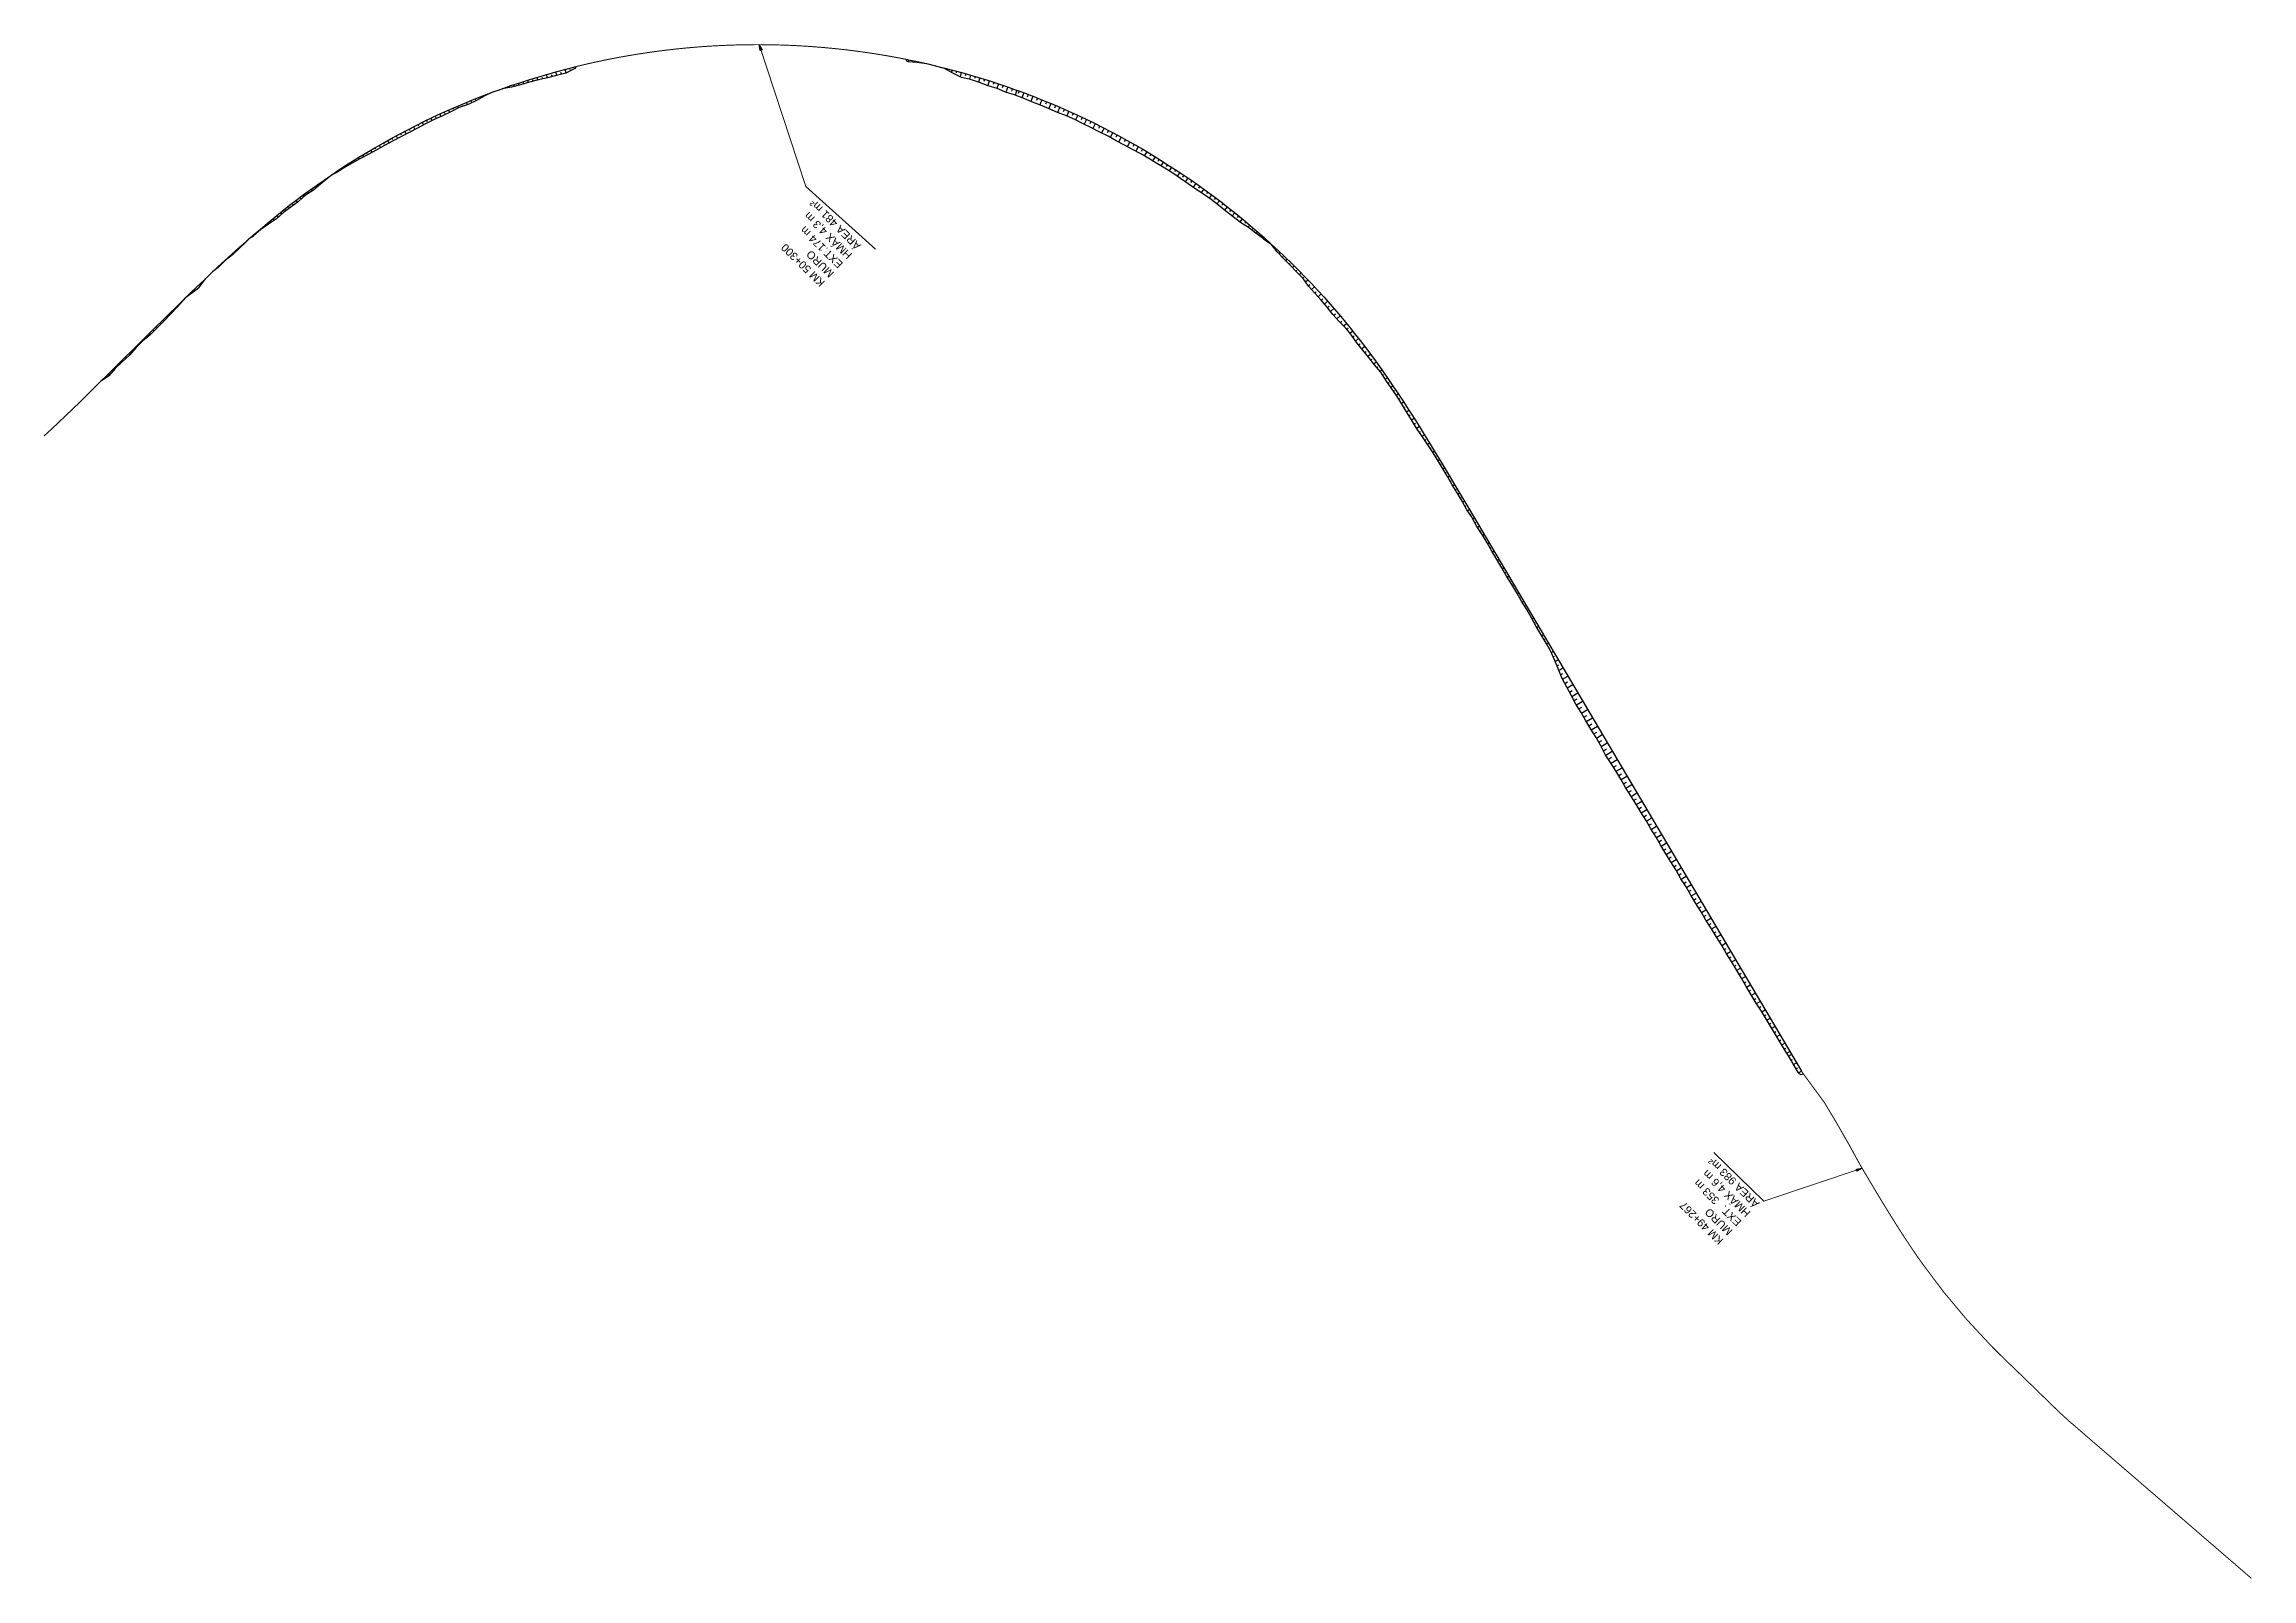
# Model space of a CAD drawing. Header units: metres. Extents: x 288738 to 324331, y 7399322 to 7465117.
# Drawn here: x 316126 to 317265, y 7432172 to 7432964 of the extents above; entities that cross this region are included whole.
import ezdxf

# ---------------------------------------------------------------- set-up
doc = ezdxf.new("R2010")
doc.units = ezdxf.units.M
doc.header["$LTSCALE"] = 10
for name, color, linetype in [('F-HZ-ATERRO-TALUDE', 110, 'Continuous'), ('F-HZ-MUROS', 210, 'Continuous'), ('F-HZ-PIANO-CORTE', 10, 'Continuous'), ('F-HZ-TALUDE', 2, 'Continuous')]:
    doc.layers.add(name, color=color, linetype=linetype)
doc.layers.add('U-HZ-TEXTO-MUROS', color=2, linetype='Continuous', lineweight=0)
doc.styles.add('ARIAL', font='arial.ttf')
doc.styles.add('DIM', font='arial.ttf', dxfattribs={"width": 0.8})
doc.dimstyles.new('U-1_2000', dxfattribs={"dimscale": 2, "dimtxt": 1.5, "dimasz": 0.75, "dimexe": 0.75, "dimexo": 0.75, "dimgap": 0.25, "dimtad": 1, "dimzin": 4, "dimtxsty": 'DIM', "dimblk": 'ARCHTICK', "dimcen": 0.7, "dimdle": 0.75, "dimclrd": 256, "dimclre": 256, "dimclrt": 256, "dimaunit": 1, "dimadec": 3, "dimazin": 2, "dimtfac": 1, "dimtofl": 0, "dimtmove": 0, "dimatfit": 3, "dimldrblk": 'CLOSEDBLANK', "dimfxl": 0, "dimtolj": 1, "dimtzin": 0, "dimlwd": -1, "dimlwe": -1, "dimarcsym": 0})

msp = doc.modelspace()

# ---------------------------------------------------------------- texts
at = {"layer": 'U-HZ-TEXTO-MUROS', "linetype": 'Continuous', "lineweight": -3, "char_height": 4, "attachment_point": 7, "rotation": 135.531984, "style": 'ARIAL'}
for s, insert in [('KM 50+300\\PMURO\\PEXT.174 m\\PHMÁX 4,3 m\\PÁREA 481 m²', (316547.768, 7432860.05)), ('KM 50+300\\PMURO\\PEXT.174 m\\PHMÁX 4,3 m\\PÁREA 481 m²', (316547.768, 7432860.05)), ('KM 49+267\\PMURO\\PEXT.^I353 m\\PHMÁX 4,6 m\\PÁREA 983 m²', (317011.431, 7432366.017))]:
    msp.add_mtext(s, dxfattribs=dict(at, insert=insert))

# ---------------------------------------------------------------- blocks, each defined once
blk = doc.blocks.new('_ArchTick')
at = {"color": 0, "linetype": 'ByBlock', "const_width": 0.15}
blk.add_lwpolyline([(-0.5, -0.5), (0.5, 0.5)], dxfattribs=at)

# ---------------------------------------------------------------- linework, layer by layer
at = {"layer": 'F-HZ-ATERRO-TALUDE', "linetype": 'Continuous', "lineweight": -3}
for p, q in [((316587.163, 7432952.142), (316587.129, 7432952.003)), ((316589.592, 7432951.542), (316589.516, 7432951.239)), ((316591.972, 7432950.936), (316591.885, 7432950.6)), ((316594.326, 7432950.324), (316593.993, 7432949.067)), ((316596.698, 7432949.687), (316596.461, 7432948.813)), ((316599.083, 7432949.036), (316598.475, 7432946.853)), ((316601.489, 7432948.357), (316601.169, 7432947.235)), ((316352.952, 7432937.23), (316353.099, 7432936.848)), ((316355.285, 7432938.111), (316355.321, 7432938.016)), ((316357.618, 7432938.989), (316357.619, 7432938.983)), ((316603.903, 7432947.666), (316603.284, 7432945.548)), ((316606.31, 7432946.952), (316605.986, 7432945.868)), ((316608.716, 7432946.231), (316608.019, 7432943.951)), ((316611.117, 7432945.485), (316610.748, 7432944.305)), ((316613.517, 7432944.733), (316612.739, 7432942.301)), ((316615.91, 7432943.955), (316615.517, 7432942.755)), ((316618.301, 7432943.173), (316617.514, 7432940.818)), ((316620.676, 7432942.365), (316620.246, 7432941.106)), ((316623.053, 7432941.554), (316622.121, 7432938.878)), ((316625.426, 7432940.714), (316624.964, 7432939.414)), ((316627.797, 7432939.872), (316626.879, 7432937.343)), ((316628.97, 7432939.439), (316628.505, 7432938.171)), ((316631.332, 7432938.569), (316630.378, 7432936.016)), ((316633.685, 7432937.679), (316633.185, 7432936.367)), ((316327.657, 7432926.483), (316327.948, 7432925.857)), ((316329.933, 7432927.538), (316330.533, 7432926.226)), ((316332.217, 7432928.575), (316332.506, 7432927.932)), ((316334.504, 7432929.601), (316335.037, 7432928.395)), ((316336.795, 7432930.605), (316337.025, 7432930.077)), ((316339.087, 7432931.599), (316339.46, 7432930.726)), ((316341.387, 7432932.571), (316341.591, 7432932.086)), ((316343.692, 7432933.538), (316344.172, 7432932.373)), ((316346.012, 7432934.483), (316346.238, 7432933.923)), ((316348.333, 7432935.423), (316348.738, 7432934.405)), ((316350.645, 7432936.329), (316350.785, 7432935.973)), ((316636.036, 7432936.781), (316634.98, 7432934.063)), ((316638.379, 7432935.859), (316637.843, 7432934.503)), ((316640.721, 7432934.932), (316639.64, 7432932.252)), ((316643.052, 7432933.979), (316642.505, 7432932.647)), ((316645.381, 7432933.022), (316644.272, 7432930.37)), ((316647.699, 7432932.039), (316647.127, 7432930.694)), ((316650.017, 7432931.053), (316648.836, 7432928.328)), ((316652.316, 7432930.042), (316651.755, 7432928.768)), ((316654.613, 7432929.029), (316653.541, 7432926.639)), ((316656.905, 7432927.988), (316656.358, 7432926.789)), ((316659.194, 7432926.942), (316658.075, 7432924.532)), ((316661.472, 7432925.873), (316660.894, 7432924.648)), ((316305.271, 7432915.161), (316305.646, 7432914.473)), ((316307.479, 7432916.354), (316308.24, 7432914.938)), ((316309.692, 7432917.54), (316310.076, 7432916.814)), ((316311.915, 7432918.706), (316312.685, 7432917.228)), ((316314.142, 7432919.863), (316314.519, 7432919.129)), ((316316.377, 7432921), (316317.071, 7432919.627)), ((316318.618, 7432922.127), (316318.943, 7432921.472)), ((316320.868, 7432923.237), (316321.501, 7432921.941)), ((316323.124, 7432924.334), (316323.43, 7432923.698)), ((316325.387, 7432925.416), (316325.973, 7432924.178)), ((316663.747, 7432924.796), (316662.556, 7432922.313)), ((316666.013, 7432923.699), (316665.403, 7432922.448)), ((316668.274, 7432922.592), (316667.029, 7432920.078)), ((316670.527, 7432921.467), (316669.894, 7432920.209)), ((316672.773, 7432920.33), (316671.49, 7432917.82)), ((316675.012, 7432919.177), (316674.363, 7432917.927)), ((316677.243, 7432918.01), (316675.929, 7432915.519)), ((316679.467, 7432916.829), (316678.801, 7432915.586)), ((316681.683, 7432915.633), (316680.323, 7432913.134)), ((316683.892, 7432914.425), (316683.195, 7432913.163)), ((316285.799, 7432903.772), (316286.254, 7432903.041)), ((316287.925, 7432905.095), (316288.179, 7432904.682)), ((316290.063, 7432906.394), (316290.642, 7432905.439)), ((316292.205, 7432907.691), (316292.53, 7432907.145)), ((316294.365, 7432908.965), (316295.037, 7432907.82)), ((316296.527, 7432910.237), (316296.872, 7432909.64)), ((316298.704, 7432911.483), (316299.41, 7432910.246)), ((316300.883, 7432912.726), (316301.243, 7432912.086)), ((316303.076, 7432913.946), (316303.811, 7432912.617)), ((316686.092, 7432913.2), (316684.701, 7432910.721)), ((316688.285, 7432911.966), (316687.603, 7432910.768)), ((316690.466, 7432910.713), (316689.129, 7432908.399)), ((316692.643, 7432909.452), (316691.988, 7432908.336)), ((316694.807, 7432908.17), (316693.519, 7432906.005)), ((316696.968, 7432906.883), (316696.334, 7432905.833)), ((316699.114, 7432905.573), (316697.819, 7432903.458)), ((316701.26, 7432904.259), (316700.595, 7432903.19)), ((316703.388, 7432902.921), (316702.099, 7432900.875)), ((316276.259, 7432897.637), (316276.464, 7432897.328)), ((316277.379, 7432898.373), (316277.599, 7432898.04)), ((316279.471, 7432899.746), (316279.594, 7432899.557)), ((316281.572, 7432901.099), (316281.886, 7432900.609)), ((316283.678, 7432902.445), (316283.876, 7432902.131)), ((316705.514, 7432901.581), (316704.89, 7432900.605)), ((316707.626, 7432900.216), (316706.365, 7432898.271)), ((316709.735, 7432898.847), (316709.097, 7432897.877)), ((316711.83, 7432897.456), (316710.521, 7432895.491)), ((316713.921, 7432896.059), (316713.252, 7432895.068)), ((316715.999, 7432894.642), (316714.649, 7432892.671)), ((316718.072, 7432893.217), (316717.392, 7432892.238)), ((316720.133, 7432891.775), (316718.765, 7432889.832)), ((316722.186, 7432890.324), (316721.51, 7432889.377)), ((316724.225, 7432888.858), (316722.933, 7432887.071)), ((316726.257, 7432887.381), (316725.629, 7432886.525)), ((316728.279, 7432885.889), (316727.03, 7432884.208)), ((316730.293, 7432884.385), (316729.667, 7432883.554)), ((316732.297, 7432882.868), (316731.034, 7432881.213)), ((316734.29, 7432881.338), (316733.642, 7432880.5)), ((316736.275, 7432879.797), (316734.931, 7432878.081)), ((316738.248, 7432878.24), (316737.573, 7432877.389)), ((316740.214, 7432876.674), (316738.883, 7432875.019)), ((316742.165, 7432875.092), (316741.521, 7432874.301)), ((316744.11, 7432873.504), (316742.874, 7432872.007)), ((316746.032, 7432871.903), (316745.48, 7432871.243)), ((316747.947, 7432870.3), (316746.995, 7432869.176)), ((316749.846, 7432868.675), (316749.438, 7432868.199)), ((316225.104, 7432857.502), (316225.383, 7432857.188)), ((316226.966, 7432859.171), (316227.08, 7432859.041)), ((316228.836, 7432860.829), (316229.003, 7432860.637)), ((316751.741, 7432867.049), (316751.059, 7432866.264)), ((316753.62, 7432865.398), (316753.331, 7432865.069)), ((316755.496, 7432863.747), (316755.02, 7432863.212)), ((316215.892, 7432849.078), (316215.981, 7432848.981)), ((316217.725, 7432850.775), (316217.834, 7432850.656)), ((316219.559, 7432852.468), (316219.606, 7432852.417)), ((316221.399, 7432854.149), (316221.637, 7432853.887)), ((316223.245, 7432855.829), (316223.408, 7432855.647)), ((316188.877, 7432823.078), (316189.383, 7432822.563)), ((316190.658, 7432824.831), (316190.877, 7432824.607)), ((316192.442, 7432826.581), (316192.813, 7432826.201)), ((316194.225, 7432828.33), (316194.377, 7432828.175)), ((316196.012, 7432830.074), (316196.22, 7432829.86)), ((316178.362, 7432812.713), (316178.581, 7432812.492)), ((316180.135, 7432814.463), (316180.708, 7432813.885)), ((316181.915, 7432816.219), (316182.203, 7432815.928)), ((316183.696, 7432817.975), (316184.273, 7432817.391)), ((316185.477, 7432819.73), (316185.763, 7432819.441)), ((316187.258, 7432821.485), (316187.826, 7432820.908)), ((316165.923, 7432800.439), (316166.394, 7432799.962)), ((316167.702, 7432802.195), (316167.956, 7432801.938)), ((316169.48, 7432803.95), (316170.007, 7432803.418)), ((316171.256, 7432805.702), (316171.462, 7432805.494)), ((316173.032, 7432807.454), (316173.334, 7432807.15)), ((316174.81, 7432809.209), (316174.935, 7432809.084)), ((316176.589, 7432810.964), (316176.876, 7432810.675)), ((316158.814, 7432793.425), (316159.445, 7432792.783)), ((316160.589, 7432795.176), (316160.847, 7432794.915)), ((316162.365, 7432796.928), (316162.784, 7432796.504)), ((316164.144, 7432798.684), (316164.366, 7432798.459))]:
    msp.add_line(p, q, dxfattribs=at)
at = {"layer": 'F-HZ-MUROS', "linetype": 'Continuous', "lineweight": -3, "const_width": 0.5}
msp.add_lwpolyline([(316399.46, 7432951.852), (316399.464, 7432951.853), (316403.854, 7432952.912), (316408.564, 7432953.99), (316413.287, 7432955.01), (316418.023, 7432955.971), (316422.77, 7432956.875), (316427.527, 7432957.72), (316432.295, 7432958.506), (316437.072, 7432959.234), (316441.858, 7432959.903), (316446.652, 7432960.513), (316451.453, 7432961.065), (316456.261, 7432961.557), (316461.074, 7432961.99), (316465.892, 7432962.364), (316470.714, 7432962.679), (316475.54, 7432962.934), (316480.369, 7432963.131), (316485.2, 7432963.267), (316490.033, 7432963.345), (316494.866, 7432963.363), (316499.699, 7432963.321), (316504.531, 7432963.221), (316509.361, 7432963.06), (316514.189, 7432962.841), (316519.015, 7432962.562), (316523.836, 7432962.224), (316528.653, 7432961.827), (316533.465, 7432961.37), (316538.271, 7432960.854), (316543.07, 7432960.28), (316547.862, 7432959.646), (316552.646, 7432958.953), (316557.421, 7432958.202), (316562.186, 7432957.392), (316566.941, 7432956.524), (316571.685, 7432955.597), (316571.996, 7432955.534), (316572.011, 7432955.531)], dxfattribs=at)
msp.add_lwpolyline([(316399.46, 7432951.852), (316399.464, 7432951.853), (316403.854, 7432952.912), (316408.564, 7432953.99), (316413.287, 7432955.01), (316418.023, 7432955.971), (316422.77, 7432956.875), (316427.527, 7432957.72), (316432.295, 7432958.506), (316437.072, 7432959.234), (316441.858, 7432959.903), (316446.652, 7432960.513), (316451.453, 7432961.065), (316456.261, 7432961.557), (316461.074, 7432961.99), (316465.892, 7432962.364), (316470.714, 7432962.679), (316475.54, 7432962.934), (316480.369, 7432963.131), (316485.2, 7432963.267), (316490.033, 7432963.345), (316494.866, 7432963.363), (316499.699, 7432963.321), (316504.531, 7432963.221), (316509.361, 7432963.06), (316514.189, 7432962.841), (316519.015, 7432962.562), (316523.836, 7432962.224), (316528.653, 7432961.827), (316533.465, 7432961.37), (316538.271, 7432960.854), (316543.07, 7432960.28), (316547.862, 7432959.646), (316552.646, 7432958.953), (316557.421, 7432958.202), (316562.186, 7432957.392), (316566.941, 7432956.524), (316571.685, 7432955.597), (316571.996, 7432955.534), (316572.011, 7432955.531)], dxfattribs=at)
at = {"layer": 'F-HZ-MUROS', "linetype": 'Continuous', "lineweight": -3}
msp.add_lwpolyline([(317032.615, 7432433.961, 0.5, 0.5, 0), (317044.52, 7432417.766, 0.5, 0.5, -0.01345753), (317063.025, 7432385.503, 0.5, 0.5, 0), (317064.011, 7432383.837, 0.5, 0.5, 0), (317064.997, 7432382.17, 0.5, 0.5, 0), (317065.985, 7432380.503, 0.5, 0.5, 0), (317066.973, 7432378.836, 0.5, 0.5, 0), (317067.963, 7432377.17, 0.5, 0.5, 0), (317068.954, 7432375.505, 0.5, 0.5, 0), (317069.948, 7432373.839, 0.5, 0.5, 0), (317070.944, 7432372.174, 0.5, 0.5, 0), (317071.943, 7432370.51, 0.5, 0.5, 0), (317072.945, 7432368.848, 0.5, 0.5, 0), (317073.95, 7432367.186, 0.5, 0.5, 0), (317074.959, 7432365.526, 0.5, 0.5, 0), (317075.972, 7432363.867, 0.5, 0.5, 0), (317076.989, 7432362.21, 0.5, 0.5, 0), (317078.01, 7432360.556, 0.5, 0.5, 0), (317079.036, 7432358.903, 0.5, 0.5, 0), (317080.067, 7432357.253, 0.5, 0.5, 0), (317081.104, 7432355.606, 0.5, 0.5, 0), (317082.146, 7432353.961, 0.5, 0.5, 0), (317083.193, 7432352.319, 0.5, 0.5, 0), (317084.248, 7432350.681, 0.5, 0.5, 0), (317085.308, 7432349.046, 0.5, 0.5, 0), (317086.375, 7432347.414, 0.5, 0.5, 0), (317087.45, 7432345.787, 0.5, 0.5, 0), (317088.531, 7432344.163, 0.5, 0.5, 0), (317089.62, 7432342.544, 0.5, 0.5, 0), (317090.717, 7432340.929, 0.5, 0.5, 0), (317091.822, 7432339.32, 0.5, 0.5, 0), (317092.935, 7432337.715, 0.5, 0.5, 0), (317094.057, 7432336.115, 0.5, 0.5, 0), (317095.185, 7432334.525, 0.5, 0.5, 0.03863218), (317130.19, 7432292.695, 0.5, 0.5, 0), (317131.556, 7432291.305, 0.5, 0.5, 0), (317132.933, 7432289.919, 0.5, 0.5, 0), (317134.316, 7432288.54, 0.5, 0.5, 0), (317135.706, 7432287.169, 0.5, 0.5, 0), (317137.102, 7432285.804, 0.5, 0.5, 0), (317138.504, 7432284.447, 0.5, 0.5, 0), (317139.912, 7432283.096, 0.5, 0.5, 0), (317141.324, 7432281.752, 0.5, 0.5, 0), (317142.742, 7432280.414, 0.5, 0.5, 0), (317165.313, 7432258.473, 0.5, 0.5, 0), (317170.89, 7432253.359, 0.5, 0.5, 0), (317174.703, 7432250.072, 0.5, 0.5, 0), (317264.848, 7432172.37, 0, 0, 0)], format="xyseb", dxfattribs=at)
at = {"layer": 'F-HZ-PIANO-CORTE'}
for p, q in [((316390.36, 7432947.546), (316389.867, 7432949.349)), ((316392.789, 7432948.137), (316392.541, 7432949.068)), ((316395.198, 7432948.782), (316394.714, 7432950.645)), ((316397.429, 7432949.91), (316397.26, 7432950.58)), ((316571.776, 7432954.454), (316571.996, 7432955.534)), ((316573.673, 7432954.348), (316573.756, 7432954.749)), ((316576.169, 7432954.209), (316576.263, 7432954.644)), ((316578.64, 7432953.834), (316578.67, 7432953.971)), ((316581.109, 7432953.444), (316581.138, 7432953.569)), ((316363.707, 7432940.825), (316363.652, 7432940.981)), ((316366.165, 7432941.283), (316365.935, 7432941.952)), ((316368.605, 7432941.823), (316368.449, 7432942.288)), ((316371.037, 7432942.403), (316370.661, 7432943.546)), ((316373.44, 7432943.09), (316373.242, 7432943.705)), ((316375.832, 7432943.816), (316375.431, 7432945.088)), ((316378.245, 7432944.469), (316378.035, 7432945.15)), ((316380.663, 7432945.103), (316380.222, 7432946.569)), ((316383.091, 7432945.698), (316382.859, 7432946.489)), ((316385.521, 7432946.286), (316385.032, 7432947.989)), ((316387.94, 7432946.916), (316387.695, 7432947.793)), ((316268.31, 7432891.318), (316267.889, 7432891.917)), ((316270.245, 7432892.9), (316270.093, 7432893.12)), ((316272.183, 7432894.479), (316271.991, 7432894.761)), ((316252.532, 7432879.103), (316251.826, 7432880.011)), ((316254.52, 7432880.618), (316254.164, 7432881.081)), ((316256.494, 7432882.152), (316255.796, 7432883.072)), ((316258.374, 7432883.797), (316258.082, 7432884.188)), ((316260.262, 7432885.436), (316259.79, 7432886.074)), ((316262.354, 7432886.797), (316262.08, 7432887.173)), ((316264.487, 7432888.101), (316263.824, 7432889.022)), ((316266.413, 7432889.688), (316266.135, 7432890.08)), ((316238.56, 7432868.603), (316238.406, 7432868.787)), ((316240.625, 7432870.013), (316240.159, 7432870.574)), ((316242.682, 7432871.433), (316242.38, 7432871.801)), ((316244.732, 7432872.864), (316244.007, 7432873.756)), ((316246.684, 7432874.419), (316246.316, 7432874.877)), ((316248.556, 7432876.077), (316247.897, 7432876.905)), ((316250.515, 7432877.625), (316250.186, 7432878.043)), ((316234.657, 7432865.485), (316234.552, 7432865.607)), ((316236.576, 7432867.087), (316236.348, 7432867.356)), ((316759.933, 7432859.382), (316760.104, 7432859.568)), ((316761.436, 7432857.384), (316761.674, 7432857.64)), ((316763.065, 7432855.492), (316763.727, 7432856.194)), ((316764.777, 7432853.67), (316765.16, 7432854.071)), ((316766.543, 7432851.901), (316767.349, 7432852.734)), ((316768.334, 7432850.158), (316768.741, 7432850.572)), ((316770.075, 7432848.364), (316770.93, 7432849.224)), ((316771.797, 7432846.552), (316772.252, 7432847.004)), ((316201.633, 7432834.953), (316201.488, 7432835.104)), ((316203.619, 7432836.472), (316203.132, 7432836.98)), ((316773.564, 7432844.784), (316774.466, 7432845.669)), ((316775.342, 7432843.026), (316775.782, 7432843.452)), ((316776.784, 7432840.989), (316777.935, 7432842.092)), ((316778.18, 7432838.916), (316778.914, 7432839.609)), ((316779.869, 7432837.076), (316781.361, 7432838.468)), ((316781.58, 7432835.253), (316782.328, 7432835.942)), ((316783.231, 7432833.376), (316784.767, 7432834.773)), ((316784.881, 7432831.497), (316785.669, 7432832.205)), ((316786.519, 7432829.609), (316788.126, 7432831.033)), ((316788.147, 7432827.711), (316788.969, 7432828.431)), ((316789.72, 7432825.768), (316791.437, 7432827.252)), ((316791.306, 7432823.836), (316792.192, 7432824.592)), ((316792.934, 7432821.939), (316794.701, 7432823.427)), ((316794.606, 7432820.082), (316795.46, 7432820.792)), ((316796.374, 7432818.315), (316797.906, 7432819.572)), ((316798.086, 7432816.496), (316798.789, 7432817.065)), ((316799.69, 7432814.579), (316801.067, 7432815.679)), ((316801.181, 7432812.573), (316801.902, 7432813.143)), ((316802.606, 7432810.519), (316804.17, 7432811.739)), ((316804.093, 7432808.511), (316804.899, 7432809.132)), ((316805.638, 7432806.545), (316807.231, 7432807.758)), ((316807.219, 7432804.609), (316807.98, 7432805.182)), ((316808.825, 7432802.693), (316810.24, 7432803.746)), ((316810.392, 7432800.746), (316811.058, 7432801.236)), ((316811.936, 7432798.78), (316813.202, 7432799.701)), ((316813.556, 7432796.877), (316814.108, 7432797.274)), ((316815.208, 7432795), (316816.108, 7432795.641)), ((316816.607, 7432792.936), (316817.075, 7432793.267)), ((316817.923, 7432790.811), (316818.976, 7432791.547)), ((316819.348, 7432788.757), (316819.872, 7432789.12)), ((316820.8, 7432786.722), (316821.811, 7432787.416)), ((316822.223, 7432784.667), (316822.717, 7432785.002)), ((316823.64, 7432782.607), (316824.608, 7432783.26)), ((316824.953, 7432780.48), (316825.471, 7432780.826)), ((316826.254, 7432778.345), (316827.37, 7432779.085)), ((316827.547, 7432776.206), (316828.141, 7432776.596)), ((316828.841, 7432774.067), (316830.1, 7432774.887)), ((316830.167, 7432771.948), (316830.809, 7432772.363)), ((316831.493, 7432769.828), (316832.8, 7432770.668)), ((316832.756, 7432767.67), (316833.446, 7432768.111)), ((316834.026, 7432765.518), (316835.472, 7432766.434)), ((316835.437, 7432763.454), (316836.117, 7432763.882)), ((316836.847, 7432761.389), (316838.12, 7432762.187)), ((316838.236, 7432759.31), (316838.835, 7432759.683)), ((316839.629, 7432757.235), (316840.746, 7432757.926)), ((316841.055, 7432755.181), (316841.551, 7432755.487)), ((316842.459, 7432753.114), (316843.348, 7432753.659)), ((316843.729, 7432750.96), (316844.186, 7432751.239)), ((316845.01, 7432748.814), (316845.938, 7432749.378)), ((316846.35, 7432746.703), (316846.788, 7432746.969)), ((316847.676, 7432744.584), (316848.514, 7432745.09)), ((316848.935, 7432742.425), (316849.366, 7432742.683)), ((316850.196, 7432740.266), (316851.078, 7432740.794)), ((316851.463, 7432738.111), (316851.909, 7432738.377)), ((316852.735, 7432735.958), (316853.633, 7432736.494)), ((316854.024, 7432733.816), (316854.466, 7432734.079)), ((316855.309, 7432731.671), (316856.184, 7432732.191)), ((316856.577, 7432729.517), (316857.017, 7432729.778)), ((316857.84, 7432727.36), (316858.732, 7432727.888)), ((316859.086, 7432725.192), (316859.545, 7432725.464)), ((316860.362, 7432723.044), (316861.277, 7432723.585)), ((316861.736, 7432720.955), (316862.142, 7432721.195)), ((316863.012, 7432718.807), (316863.821, 7432719.286)), ((316864.221, 7432716.619), (316864.657, 7432716.877)), ((316865.462, 7432714.45), (316866.365, 7432714.984)), ((316866.807, 7432712.343), (316867.222, 7432712.588)), ((316868.141, 7432710.228), (316868.91, 7432710.683)), ((316869.433, 7432708.088), (316869.808, 7432708.31)), ((316870.706, 7432705.937), (316871.455, 7432706.38)), ((316871.912, 7432703.747), (316872.32, 7432703.988)), ((316873.137, 7432701.568), (316874, 7432702.079)), ((316874.429, 7432699.428), (316874.851, 7432699.678)), ((316875.72, 7432697.287), (316876.546, 7432697.776)), ((316877.006, 7432695.143), (316877.412, 7432695.383)), ((316878.288, 7432692.997), (316879.092, 7432693.472)), ((316879.557, 7432690.843), (316879.961, 7432691.082)), ((316880.84, 7432688.698), (316881.637, 7432689.169)), ((316882.17, 7432686.581), (316882.54, 7432686.799)), ((316883.495, 7432684.461), (316884.182, 7432684.867)), ((316884.801, 7432682.329), (316885.128, 7432682.522)), ((316886.087, 7432680.185), (316886.728, 7432680.564)), ((316887.303, 7432678.001), (316887.652, 7432678.207)), ((316888.545, 7432675.832), (316889.273, 7432676.262)), ((316889.87, 7432673.712), (316890.207, 7432673.912)), ((316891.173, 7432671.579), (316891.818, 7432671.96)), ((316892.404, 7432669.403), (316892.747, 7432669.606)), ((316893.621, 7432667.219), (316894.363, 7432667.658)), ((316894.79, 7432665.01), (316895.212, 7432665.259)), ((316895.995, 7432662.821), (316896.906, 7432663.359)), ((316897.323, 7432660.702), (316897.751, 7432660.955)), ((316898.641, 7432658.578), (316899.451, 7432659.057)), ((316899.929, 7432656.435), (316900.326, 7432656.67)), ((316901.2, 7432654.283), (316901.997, 7432654.754)), ((316902.413, 7432652.097), (316902.841, 7432652.35)), ((316903.574, 7432649.886), (316904.539, 7432650.456)), ((316904.551, 7432647.584), (316905.176, 7432647.954)), ((316905.519, 7432645.279), (316907.062, 7432646.192)), ((316906.455, 7432642.961), (316907.388, 7432643.513)), ((316907.401, 7432640.647), (316909.58, 7432641.936)), ((316908.395, 7432638.353), (316909.619, 7432639.077)), ((316909.414, 7432636.071), (316912.107, 7432637.664)), ((316910.558, 7432633.848), (316911.968, 7432634.682)), ((316911.711, 7432631.63), (316914.649, 7432633.368)), ((316912.916, 7432629.44), (316914.419, 7432630.329)), ((316914.119, 7432627.248), (316917.193, 7432629.067)), ((316915.31, 7432625.05), (316916.888, 7432625.983)), ((316916.522, 7432622.864), (316919.737, 7432624.766)), ((316917.839, 7432620.74), (316919.425, 7432621.677)), ((316919.145, 7432618.608), (316922.282, 7432620.464)), ((316920.388, 7432616.439), (316921.971, 7432617.375)), ((316921.633, 7432614.271), (316924.828, 7432616.161)), ((316922.898, 7432612.114), (316924.499, 7432613.062)), ((316924.176, 7432609.966), (316927.374, 7432611.858)), ((316925.524, 7432607.861), (316927.085, 7432608.784)), ((316926.857, 7432605.746), (316929.918, 7432607.557)), ((316928.107, 7432603.581), (316929.649, 7432604.493)), ((316929.34, 7432601.407), (316932.463, 7432603.254)), ((316930.481, 7432599.182), (316932.107, 7432600.144)), ((316931.658, 7432596.979), (316935.005, 7432598.959)), ((316933.035, 7432594.893), (316934.656, 7432595.851)), ((316934.409, 7432592.804), (316937.547, 7432594.66)), ((316935.762, 7432590.702), (316937.291, 7432591.606)), ((316937.104, 7432588.593), (316940.092, 7432590.36)), ((316938.389, 7432586.448), (316939.877, 7432587.328)), ((316939.664, 7432584.298), (316942.637, 7432586.057)), ((316940.885, 7432582.116), (316942.397, 7432583.011)), ((316942.119, 7432579.943), (316945.182, 7432581.755)), ((316943.43, 7432577.814), (316944.942, 7432578.708)), ((316944.74, 7432575.684), (316947.728, 7432577.452)), ((316946.047, 7432573.553), (316947.524, 7432574.427)), ((316947.358, 7432571.425), (316950.273, 7432573.149)), ((316948.698, 7432569.314), (316950.122, 7432570.156)), ((316950.037, 7432567.203), (316952.818, 7432568.848)), ((316951.366, 7432565.085), (316952.728, 7432565.891)), ((316952.675, 7432562.957), (316955.363, 7432564.546)), ((316953.874, 7432560.763), (316955.255, 7432561.579)), ((316955.097, 7432558.583), (316957.907, 7432560.245)), ((316956.46, 7432556.488), (316957.819, 7432557.292)), ((316957.809, 7432554.383), (316960.451, 7432555.946)), ((316959.07, 7432552.224), (316960.397, 7432553.009)), ((316960.327, 7432550.063), (316962.996, 7432551.642)), ((316961.56, 7432547.889), (316962.915, 7432548.69)), ((316962.812, 7432545.725), (316965.542, 7432547.34)), ((316964.169, 7432543.626), (316965.491, 7432544.408)), ((316965.519, 7432541.522), (316968.086, 7432543.04)), ((316966.823, 7432539.389), (316968.091, 7432540.139)), ((316968.118, 7432537.25), (316970.631, 7432538.737)), ((316969.356, 7432535.079), (316970.63, 7432535.832)), ((316970.609, 7432532.916), (316973.176, 7432534.434)), ((316971.953, 7432530.807), (316973.201, 7432531.546)), ((316973.285, 7432528.692), (316975.721, 7432530.133)), ((316974.552, 7432526.537), (316975.773, 7432527.259)), ((316975.813, 7432524.378), (316978.267, 7432525.83)), ((316977.044, 7432522.202), (316978.292, 7432522.94)), ((316978.295, 7432520.038), (316980.812, 7432521.528)), ((316979.666, 7432517.948), (316980.875, 7432518.663)), ((316981.024, 7432515.85), (316983.355, 7432517.228)), ((316982.305, 7432513.702), (316983.466, 7432514.39)), ((316983.596, 7432511.562), (316985.901, 7432512.925)), ((316984.958, 7432509.465), (316986.065, 7432510.121)), ((316986.306, 7432507.36), (316988.445, 7432508.626)), ((316987.57, 7432505.203), (316988.644, 7432505.839)), ((316988.845, 7432503.054), (316990.99, 7432504.322)), ((316990.197, 7432500.95), (316991.229, 7432501.561)), ((316991.534, 7432498.839), (316993.534, 7432500.022)), ((316992.785, 7432496.674), (316993.796, 7432497.272)), ((316994.044, 7432494.514), (316996.08, 7432495.719)), ((316995.356, 7432492.386), (316996.355, 7432492.977)), ((316996.667, 7432490.257), (316998.625, 7432491.416)), ((316997.964, 7432488.12), (316998.931, 7432488.692)), ((316999.261, 7432485.983), (317001.171, 7432487.113)), ((317000.553, 7432483.843), (317001.498, 7432484.402)), ((317001.834, 7432481.696), (317003.717, 7432482.81)), ((317003.048, 7432479.511), (317004.019, 7432480.085)), ((317004.277, 7432477.334), (317006.262, 7432478.508)), ((317005.603, 7432475.214), (317006.568, 7432475.786)), ((317006.922, 7432473.091), (317008.807, 7432474.206)), ((317008.202, 7432470.944), (317009.141, 7432471.499)), ((317009.49, 7432468.801), (317011.352, 7432469.903)), ((317010.826, 7432466.688), (317011.725, 7432467.22)), ((317012.155, 7432464.571), (317013.897, 7432465.601)), ((317013.444, 7432462.429), (317014.307, 7432462.939)), ((317014.739, 7432460.29), (317016.443, 7432461.298)), ((317016.067, 7432458.172), (317016.891, 7432458.659)), ((317017.393, 7432456.052), (317018.988, 7432456.996)), ((317018.707, 7432453.926), (317019.484, 7432454.385)), ((317020.017, 7432451.797), (317021.533, 7432452.693)), ((317021.295, 7432449.648), (317022.051, 7432450.095)), ((317022.568, 7432447.496), (317024.079, 7432448.39)), ((317023.808, 7432445.326), (317024.58, 7432445.782)), ((317025.059, 7432443.161), (317026.625, 7432444.087)), ((317025.993, 7432441.661), (317027.524, 7432442.567)), ((317027.315, 7432439.539), (317028.056, 7432439.977)), ((317028.589, 7432437.388), (317030.069, 7432438.264)), ((317029.848, 7432435.228), (317030.595, 7432435.67)), ((317031.136, 7432433.086), (317032.616, 7432433.961))]:
    msp.add_line(p, q, dxfattribs=at)
at = {"layer": 'F-HZ-TALUDE', "linetype": 'Continuous', "lineweight": -3}
msp.add_line((316205.427, 7432837.855), (316198.791, 7432832.78), dxfattribs=at)
for points in [[(316158.541, 7432793.156), (316179.932, 7432814.263), (316183.481, 7432817.764), (316187.026, 7432821.257), (316187.258, 7432821.485), (316190.568, 7432824.743), (316194.11, 7432828.218), (316197.656, 7432831.678), (316201.206, 7432835.123), (316204.762, 7432838.552), (316208.328, 7432841.96), (316211.905, 7432845.347), (316215.494, 7432848.709), (316219.097, 7432852.045), (316222.717, 7432855.353), (316226.355, 7432858.629), (316230.014, 7432861.873), (316233.693, 7432865.083), (316237.396, 7432868.254), (316241.124, 7432871.385), (316244.879, 7432874.474), (316248.66, 7432877.52), (316252.471, 7432880.518), (316256.311, 7432883.467), (316258.762, 7432885.311), (316260.182, 7432886.365), (316264.084, 7432889.212), (316268.02, 7432892.01), (316271.991, 7432894.761), (316275.995, 7432897.462), (316276.259, 7432897.637), (316280.033, 7432900.114), (316284.102, 7432902.716), (316288.203, 7432905.268), (316292.336, 7432907.77), (316296.498, 7432910.221), (316300.691, 7432912.62), (316304.913, 7432914.967), (316309.163, 7432917.263), (316313.442, 7432919.506), (316317.747, 7432921.697), (316322.08, 7432923.835), (316326.438, 7432925.919), (316330.821, 7432927.949), (316335.23, 7432929.926), (316339.662, 7432931.848), (316344.117, 7432933.716), (316348.596, 7432935.529), (316353.096, 7432937.287), (316357.618, 7432938.989), (316362.16, 7432940.635), (316366.722, 7432942.226), (316371.303, 7432943.761), (316375.903, 7432945.239), (316380.521, 7432946.661), (316385.156, 7432948.025), (316389.807, 7432949.333), (316394.475, 7432950.584), (316399.157, 7432951.777), (316399.464, 7432951.853)], [(316399.671, 7432951.015), (316399.375, 7432950.894), (316394.973, 7432948.669), (316390.3, 7432947.532), (316385.646, 7432946.316), (316380.964, 7432945.182), (316376.304, 7432943.959), (316371.696, 7432942.561), (316366.99, 7432941.438), (316362.193, 7432940.542)], [(316581.109, 7432953.444), (316576.329, 7432954.2), (316571.776, 7432954.454)], [(316571.996, 7432955.534), (316576.418, 7432954.612), (316581.138, 7432953.569), (316585.845, 7432952.468), (316590.538, 7432951.309), (316595.216, 7432950.092), (316599.88, 7432948.818), (316604.527, 7432947.487), (316609.157, 7432946.099), (316613.771, 7432944.654), (316618.366, 7432943.152), (316622.942, 7432941.594), (316627.499, 7432939.98), (316627.797, 7432939.872), (316632.036, 7432938.31), (316636.552, 7432936.584), (316641.046, 7432934.803), (316645.518, 7432932.966), (316649.968, 7432931.075), (316654.393, 7432929.129), (316658.795, 7432927.129), (316663.172, 7432925.075), (316667.523, 7432922.967), (316671.848, 7432920.806), (316676.146, 7432918.592), (316680.416, 7432916.326), (316684.659, 7432914.007), (316688.872, 7432911.635), (316693.056, 7432909.213), (316697.21, 7432906.739), (316701.334, 7432904.214), (316705.426, 7432901.638), (316709.486, 7432899.013), (316713.513, 7432896.337), (316717.508, 7432893.613), (316721.468, 7432890.839), (316725.395, 7432888.017), (316729.286, 7432885.147), (316733.141, 7432882.229), (316736.961, 7432879.264), (316740.744, 7432876.252), (316744.489, 7432873.194), (316748.197, 7432870.09), (316751.866, 7432866.941), (316755.496, 7432863.747), (316759.087, 7432860.508), (316762.638, 7432857.226), (316766.148, 7432853.9), (316769.617, 7432850.531), (316773.044, 7432847.12), (316776.429, 7432843.667), (316779.771, 7432840.172), (316783.07, 7432836.637), (316786.325, 7432833.061), (316789.537, 7432829.446), (316792.703, 7432825.791), (316795.824, 7432822.098), (316798.9, 7432818.366), (316800.827, 7432815.981), (316801.931, 7432814.595), (316804.92, 7432810.781), (316807.867, 7432806.926), (316810.773, 7432803.032), (316813.639, 7432799.101), (316816.468, 7432795.136), (316819.263, 7432791.137), (316822.023, 7432787.107), (316824.751, 7432783.047), (316827.452, 7432778.961), (316830.125, 7432774.848), (316832.773, 7432770.711), (316835.399, 7432766.552), (316838.006, 7432762.373), (316840.595, 7432758.174), (316843.168, 7432753.957), (316845.729, 7432749.725), (316848.281, 7432745.479), (316850.825, 7432741.219), (316853.364, 7432736.948), (316855.902, 7432732.668), (316858.441, 7432728.38), (316860.981, 7432724.085), (317032.615, 7432433.961)], [(316755.02, 7432863.212), (316751.194, 7432866.168), (316747.265, 7432868.992), (316743.264, 7432871.714), (316739.418, 7432874.609), (316735.6, 7432877.534), (316731.874, 7432880.577), (316728.039, 7432883.48), (316724.137, 7432886.292), (316720.096, 7432888.907), (316716.15, 7432891.65), (316712.177, 7432894.354), (316708.214, 7432897.075), (316704.178, 7432899.685), (316700.004, 7432902.074), (316695.945, 7432904.646), (316691.752, 7432906.995), (316687.515, 7432909.262), (316683.252, 7432911.473), (316679.076, 7432913.841), (316674.84, 7432916.099), (316670.57, 7432918.292), (316666.284, 7432920.454), (316661.988, 7432922.596), (316657.683, 7432924.726), (316653.324, 7432926.74), (316648.786, 7432928.346), (316644.408, 7432930.315), (316639.965, 7432932.127), (316635.484, 7432933.845), (316631.074, 7432935.752), (316626.879, 7432937.343), (316626.582, 7432937.446), (316622.009, 7432938.914), (316617.579, 7432940.798), (316612.988, 7432942.214), (316608.451, 7432943.799), (316603.914, 7432945.402), (316599.226, 7432946.49), (316594.821, 7432948.615), (316590.458, 7432950.996), (316585.781, 7432952.204)], [(316357.619, 7432938.983), (316353.234, 7432936.925), (316348.995, 7432934.522), (316344.611, 7432932.515), (316340.014, 7432931.021), (316335.749, 7432928.745), (316331.428, 7432926.615), (316327.012, 7432924.696), (316322.704, 7432922.547), (316318.405, 7432920.381), (316314.213, 7432918.01), (316309.931, 7432915.817), (316305.662, 7432913.598), (316301.41, 7432911.343), (316297.189, 7432909.028), (316292.99, 7432906.671), (316288.717, 7432904.429), (316284.515, 7432902.061), (316280.284, 7432899.725), (316276.464, 7432897.328), (316276.194, 7432897.163)], [(316272.183, 7432894.479), (316268.432, 7432891.423), (316264.761, 7432888.269), (316260.638, 7432885.747), (316259.277, 7432884.62), (316257.006, 7432882.549), (316253.192, 7432879.586), (316249.288, 7432876.726), (316245.659, 7432873.51), (316241.668, 7432870.726), (316237.634, 7432867.971), (316233.894, 7432864.848)], [(316230.143, 7432861.724), (316226.603, 7432858.349), (316223.056, 7432854.975), (316219.154, 7432851.982), (316215.687, 7432848.5)], [(317031.158, 7432433.099), (317030.054, 7432434.874), (317027.657, 7432438.989), (317027.53, 7432439.194), (317025.059, 7432443.161), (317024.886, 7432443.44), (317022.405, 7432447.781), (317019.849, 7432452.079), (317017.22, 7432456.332), (317014.563, 7432460.57), (317011.984, 7432464.854), (317009.312, 7432469.083), (317006.751, 7432473.377), (317004.1, 7432477.618), (317001.671, 7432481.991), (316999.087, 7432486.271), (316996.492, 7432490.546), (316993.867, 7432494.802), (316991.365, 7432499.131), (316988.661, 7432503.341), (316986.133, 7432507.655), (316983.408, 7432511.852), (316980.847, 7432516.147), (316978.102, 7432520.332), (316975.64, 7432524.685), (316973.107, 7432528.996), (316970.419, 7432533.215), (316967.942, 7432537.56), (316965.333, 7432541.826), (316962.616, 7432546.028), (316960.149, 7432550.378), (316957.626, 7432554.695), (316954.898, 7432558.89), (316952.499, 7432563.28), (316949.84, 7432567.517), (316947.159, 7432571.74), (316944.544, 7432576.003), (316941.923, 7432580.261), (316939.48, 7432584.626), (316936.911, 7432588.915), (316934.204, 7432593.123), (316931.445, 7432597.3), (316929.16, 7432601.758), (316926.66, 7432606.088), (316923.961, 7432610.301), (316921.432, 7432614.614), (316918.947, 7432618.954), (316916.311, 7432623.204), (316913.927, 7432627.603), (316911.516, 7432631.986), (316909.225, 7432636.44), (316907.221, 7432641.064), (316905.328, 7432645.753), (316903.357, 7432650.397), (316900.93, 7432654.77), (316898.354, 7432659.056), (316895.698, 7432663.294), (316893.356, 7432667.718), (316890.895, 7432672.071), (316888.244, 7432676.313), (316885.81, 7432680.682), (316883.198, 7432684.946), (316880.536, 7432689.181), (316877.998, 7432693.489), (316875.426, 7432697.777), (316872.842, 7432702.057), (316870.429, 7432706.439), (316867.844, 7432710.719), (316865.151, 7432714.936), (316862.732, 7432719.314), (316862.335, 7432720.043), (316860.043, 7432723.53), (316857.555, 7432727.855), (316855.028, 7432732.148), (316852.463, 7432736.41), (316849.946, 7432740.691), (316847.448, 7432744.975), (316844.793, 7432749.155), (316842.282, 7432753.413), (316839.464, 7432757.473), (316836.725, 7432761.57), (316833.948, 7432765.632), (316831.467, 7432769.872), (316828.865, 7432774.027), (316826.331, 7432778.219), (316823.785, 7432782.397), (316821.017, 7432786.418), (316818.186, 7432790.386), (316815.62, 7432794.532), (316812.394, 7432798.198), (316809.396, 7432802.012), (316806.282, 7432805.726), (316803.297, 7432809.523), (316800.543, 7432813.493), (316799.453, 7432814.881), (316797.48, 7432817.211), (316794.061, 7432820.626), (316790.93, 7432824.274), (316787.902, 7432828.013), (316784.752, 7432831.647), (316781.575, 7432835.259), (316778.281, 7432838.766), (316775.552, 7432842.818), (316772.124, 7432846.208), (316768.802, 7432849.703), (316765.346, 7432853.065), (316762.037, 7432856.585), (316759.086, 7432860.507)], [(316197.777, 7432831.553), (316194.419, 7432827.901), (316191.01, 7432824.292), (316187.826, 7432820.908), (316187.592, 7432820.682), (316184.059, 7432817.179), (316180.504, 7432813.685), (316176.648, 7432810.485), (316174.608, 7432808.525), (316173.132, 7432806.931), (316169.798, 7432803.183), (316166.156, 7432799.737), (316162.533, 7432796.264), (316159.19, 7432792.495)], [(316154.96, 7432789.623), (316151.373, 7432786.087), (316147.777, 7432782.551), (316144.168, 7432779.02), (316140.543, 7432775.495), (316136.9, 7432771.98), (316133.234, 7432768.479), (316129.544, 7432764.995)]]:
    msp.add_lwpolyline(points, dxfattribs=at)
at = {"layer": 'F-HZ-TALUDE'}
for points in [[(316399.671, 7432951.015, 0.41133661), (316400.299, 7432952.054, -2.62659961)], [(316571.776, 7432954.454, -0.41249598), (316570.915, 7432955.748, 33.72610601)], [(317031.158, 7432433.099, 0.45006745), (317033.646, 7432432.619, 1.78281595)]]:
    msp.add_lwpolyline(points, format="xyb", dxfattribs=at)
for points in [[(316276.194, 7432897.163), (316273.993, 7432896.111), (316272.183, 7432894.479)], [(316230.143, 7432861.724), (316231.853, 7432863.478), (316233.894, 7432864.848)], [(316755.02, 7432863.212), (316759.087, 7432860.508)], [(316215.687, 7432848.5), (316212.725, 7432846.115)], [(316205.427, 7432837.855), (316209.287, 7432842.831)], [(316197.777, 7432831.553), (316198.791, 7432832.78)], [(316154.96, 7432789.623), (316158.541, 7432793.156)], [(316159.19, 7432792.495), (316154.96, 7432789.623)], [(316125.827, 7432761.531), (316129.544, 7432764.995)]]:
    msp.add_lwpolyline(points, dxfattribs=at)

msp.set_redraw_order([(e.dxf.handle, doc.entitydb.next_handle()) for e in msp.query("TEXT MTEXT ATTDEF DIMENSION ARC_DIMENSION")])  # texts and dimensions are drawn at this point

# ---------------------------------------------------------------- leaders
at = {"layer": 'U-HZ-TEXTO-MUROS', "linetype": 'Continuous', "lineweight": -3}
for points in [[(316494.866, 7432963.363), (316518.925, 7432890.172), (316554.833, 7432857.966)], [(316494.866, 7432963.363), (316518.925, 7432890.172), (316554.833, 7432857.966)], [(317064.011, 7432383.837), (317013.262, 7432366.857), (316987.482, 7432392.003)]]:
    msp.add_leader(points, dimstyle='U-1_2000', override={"dimscale": 1, "dimasz": 3}, dxfattribs=at)

doc.saveas('drawing.dxf')
